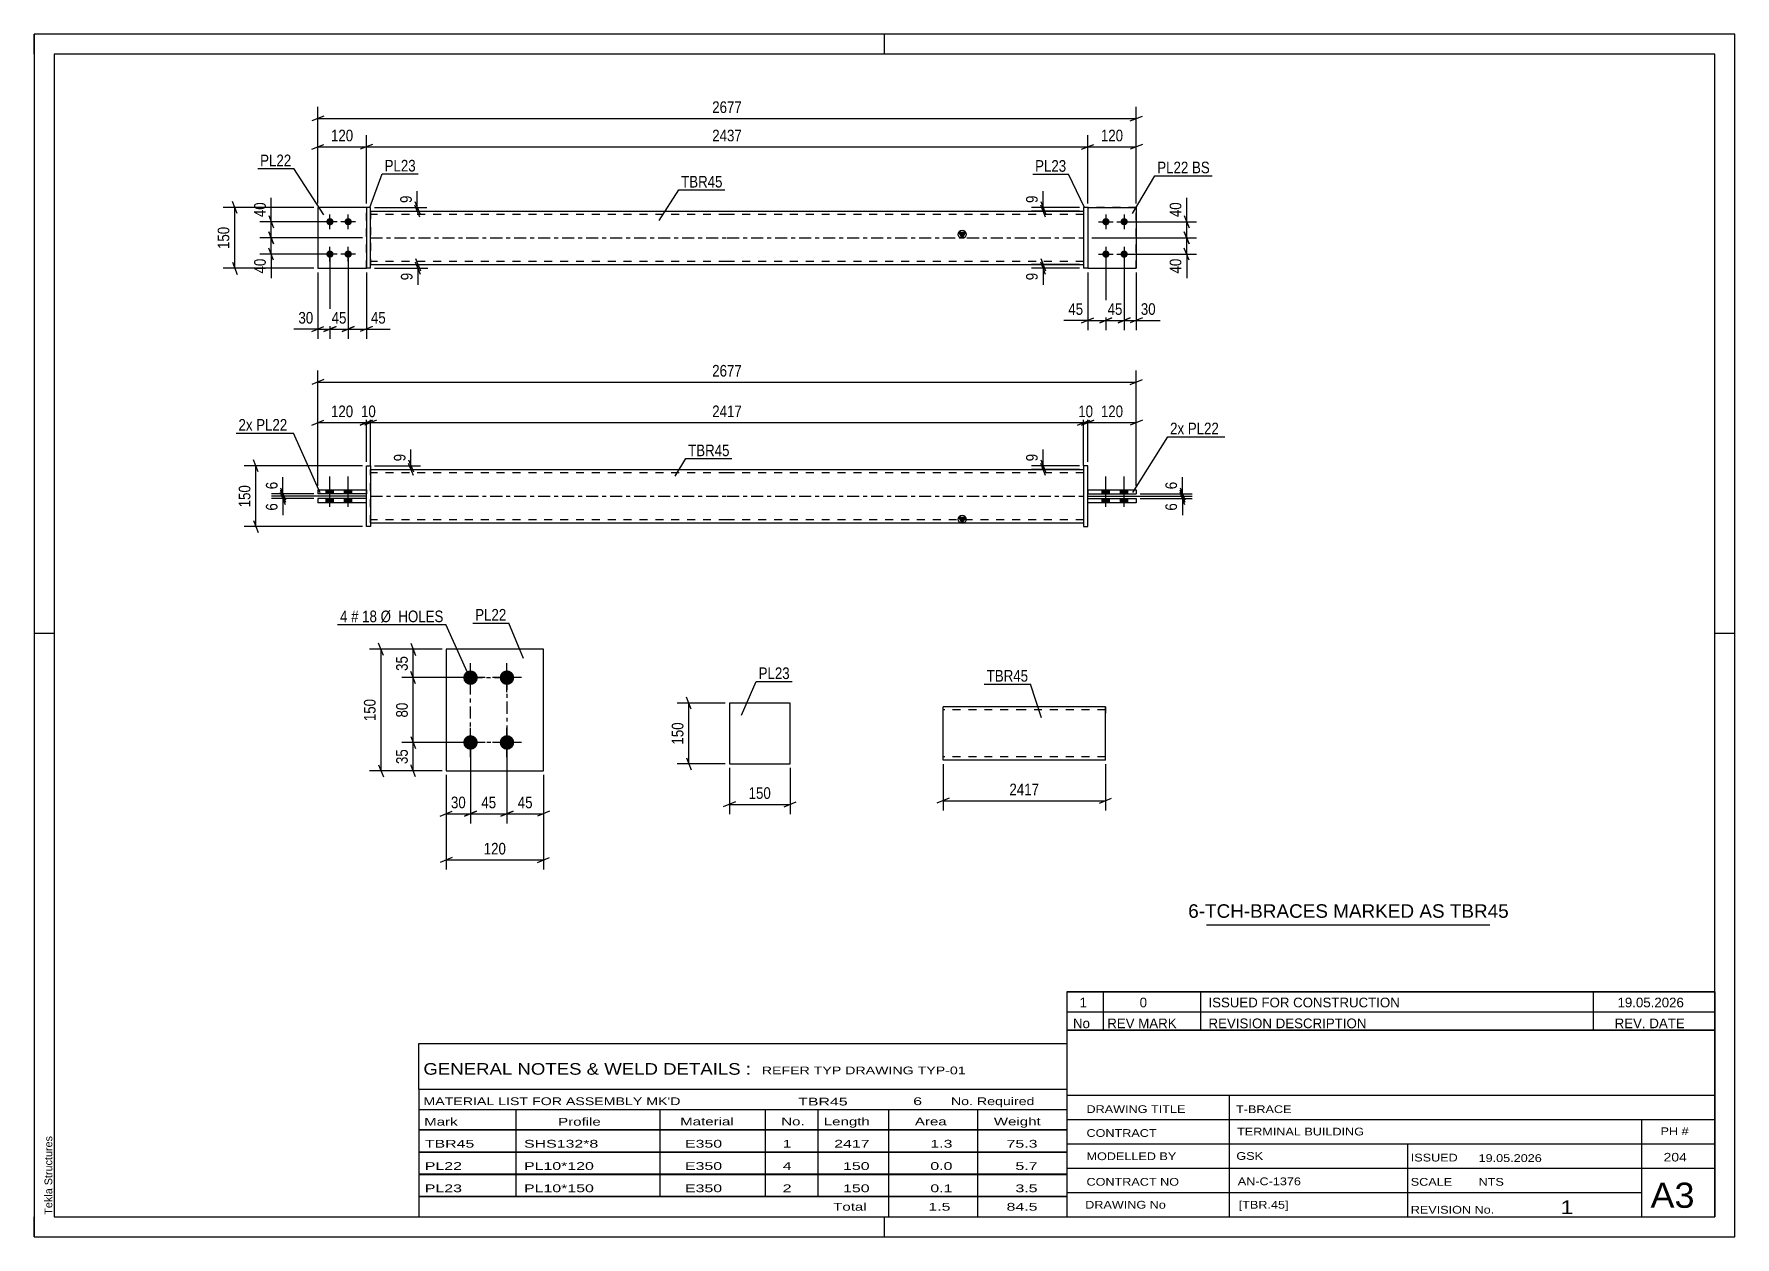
# Model space of a CAD drawing. Header units: millimetres. Extents: x 0 to 420, y 0 to 297.
import ezdxf

# ---------------------------------------------------------------- set-up
doc = ezdxf.new("R2010")
doc.units = ezdxf.units.MM
doc.linetypes.add('DXK_LINE_DOT2', pattern=[3.9198, 1.9599, -1.9599])
doc.linetypes.add('DXK_LINE_DOT3', pattern=[5.9187, 2.979, -0.9799, 0.9799, -0.9799])
doc.styles.add('Arial', font='ARIAL.TTF', dxfattribs={"height": 0.2})
doc.styles.add('Arial Narrow', font='ARIALN.TTF', dxfattribs={"height": 0.2})

# ---------------------------------------------------------------- blocks, each defined once
blk = doc.blocks.new('Unknown-489684214-3918')
at = {"color": 7, "linetype": 'Continuous'}
blk.add_line((289.5, 77.05), (359.5, 77.05), dxfattribs=at)
at = {"color": 7, "style": 'Arial'}
blk.add_text('6-TCH-BRACES MARKED AS TBR45', height=3.3428, dxfattribs=at).set_placement((284.99, 78.8))
blk = doc.blocks.new('Unknown-489684214-1163')
at = {"color": 5, "linetype": 'Continuous'}
for p, q in [((420, 297), (0, 297)), ((0, 297), (0, 0)), ((0, 292), (0, 297)), ((210, 292), (210, 297)), ((420, 0), (420, 297)), ((415, 292), (5, 292)), ((5, 292), (5, 5)), ((415, 5), (415, 292)), ((5, 149), (0, 149)), ((420, 149), (415, 149)), ((0, 0), (0, 5)), ((5, 5), (415, 5)), ((210, 0), (210, 5)), ((0, 0), (420, 0))]:
    blk.add_line(p, q, dxfattribs=at)
at = {"color": 174, "linetype": 'Continuous', "style": 'Arial'}
blk.add_text('Tekla Structures', height=1.9102, rotation=90, dxfattribs=at).set_placement((4.5, 5.5))
blk = doc.blocks.new('Unknown-489684214-3915')
at = {"color": 7, "linetype": 'Continuous'}
for p, q in [((255, 51.05), (255, 5)), ((255, 51.05), (415, 51.05)), ((415, 51), (415, 5)), ((255, 35), (415, 35)), ((295.14, 35), (295.14, 5)), ((255, 29), (415, 29)), ((397, 5.05), (397, 28.9)), ((255, 23), (415, 23)), ((339.14, 23), (339.14, 5)), ((255, 17), (415, 17)), ((255, 11), (397, 11)), ((255, 5), (415, 5))]:
    blk.add_line(p, q, dxfattribs=at)
at = {"color": 7, "style": 'Arial Narrow'}
for s, height, width, p in [('DRAWING TITLE', 1.9089, 1.425378, (259.88, 30.61)), ('T-BRACE', 1.909, 1.425378, (296.81, 30.59)), ('CONTRACT', 1.909, 1.425378, (259.88, 24.71)), ('TERMINAL BUILDING', 1.9089, 1.425378, (297.06, 25.07)), ('MODELLED BY', 1.9089, 1.425378, (259.88, 18.98)), ('GSK', 1.909, 1.425378, (296.88, 19.04)), ('ISSUED', 1.909, 1.425378, (339.94, 18.64)), ('19.05.2026', 1.909, 1.425378, (356.69, 18.52)), ('CONTRACT NO', 1.9089, 1.425378, (259.88, 12.66)), ('AN-C-1376', 1.909, 1.425378, (297.23, 12.78)), ('SCALE', 1.909, 1.425378, (339.94, 12.65)), ('A3', 6.204, 1.25, (399.14, 7.2)), ('DRAWING No', 1.909, 1.425378, (259.56, 7)), ('[TBR.45]', 1.909, 1.425378, (297.46, 6.99)), ('1', 3.34, 1.5, (376.91, 5.68)), ('REVISION No.', 1.9089, 1.425378, (339.94, 5.77))]:
    blk.add_text(s, height=height, dxfattribs=dict(at, width=width)).set_placement(p)
at = {"color": 7, "linetype": 'Continuous', "style": 'Arial Narrow'}
for s, height, width, p in [('PH #', 1.909, 1.43, (401.6, 25.15)), ('204', 2.1, 1.43, (402.37, 18.65)), ('NTS', 1.909, 1.425378, (356.7, 12.65))]:
    blk.add_text(s, height=height, dxfattribs=dict(at, width=width)).set_placement(p)
blk = doc.blocks.new('Unknown-489684214-3916')
at = {"color": 7, "linetype": 'Continuous'}
for p, q in [((95, 47.75), (255, 47.75)), ((95, 36.5), (95, 47.75)), ((255, 47.75), (255, 36.5)), ((95, 36.5), (255, 36.5)), ((95, 36.5), (95, 31.5)), ((255, 36.5), (255, 31.5)), ((95, 31.5), (255, 31.5)), ((95, 31.5), (95, 26.5)), ((119, 31.5), (119, 26.5)), ((154.5, 31.5), (154.5, 26.5)), ((180.5, 31.5), (180.5, 26.5)), ((193.5, 31.5), (193.5, 26.5)), ((211, 31.5), (211, 26.5)), ((233, 31.5), (233, 26.5)), ((255, 31.5), (255, 26.5)), ((95, 26.5), (255, 26.5)), ((95, 26.45), (95, 21.05)), ((95, 26.45), (255, 26.45)), ((119, 26.5), (119, 21)), ((154.5, 26.5), (154.5, 21)), ((180.5, 26.5), (180.5, 21)), ((193.5, 26.5), (193.5, 21)), ((211, 26.5), (211, 21)), ((233, 26.5), (233, 21)), ((255, 26.45), (255, 21.05)), ((95, 21.05), (255, 21.05)), ((119, 21), (119, 15.5)), ((154.5, 21), (154.5, 15.5)), ((180.5, 21), (180.5, 15.5)), ((193.5, 21), (193.5, 15.5)), ((211, 21), (211, 15.5)), ((233, 21), (233, 15.5)), ((95, 20.95), (95, 15.55)), ((95, 20.95), (255, 20.95)), ((255, 20.95), (255, 15.55)), ((95, 15.55), (255, 15.55)), ((95, 15.45), (95, 10.05)), ((95, 15.45), (255, 15.45)), ((119, 15.5), (119, 10)), ((154.5, 15.5), (154.5, 10)), ((180.5, 15.5), (180.5, 10)), ((193.5, 15.5), (193.5, 10)), ((211, 15.5), (211, 10)), ((233, 15.5), (233, 10)), ((255, 15.45), (255, 10.05)), ((95, 10.05), (255, 10.05)), ((95, 10), (255, 10)), ((95, 10), (95, 5)), ((211, 10), (211, 5)), ((233, 10), (233, 5)), ((255, 10), (255, 5)), ((95, 5), (255, 5))]:
    blk.add_line(p, q, dxfattribs=at)
at = {"color": 7, "style": 'Arial Narrow'}
for s, height, width, p in [('GENERAL NOTES & WELD DETAILS :', 2.8633, 1.4, (96.15, 40.06)), ('REFER TYP DRAWING TYP-01', 1.9089, 1.6, (179.7, 40.16)), ("MATERIAL LIST FOR ASSEMBLY MK'D", 1.9089, 1.6, (96.15, 32.56)), ('TBR45', 1.909, 1.794707, (188.68, 32.47)), ('6', 1.91, 1.794707, (217.08, 32.56)), ('No. Required', 1.9089, 1.6, (226.41, 32.56)), ('Mark', 1.909, 1.7, (96.34, 27.5)), ('Profile', 1.909, 1.7, (129.41, 27.5)), ('Material', 1.909, 1.7, (159.54, 27.56)), ('No.', 1.909, 1.7, (184.5, 27.56)), ('Length', 1.909, 1.7, (195, 27.56)), ('Area', 1.909, 1.7, (217.5, 27.56)), ('Weight', 1.909, 1.7, (237, 27.56))]:
    blk.add_text(s, height=height, dxfattribs=dict(at, width=width)).set_placement(p)
at = {"color": 7, "linetype": 'Continuous', "style": 'Arial Narrow'}
for s, height, width, p in [('TBR45', 1.909, 1.794707, (96.5, 22.06)), ('SHS132*8', 1.909, 1.794707, (121, 22.06)), ('E350', 1.909, 1.794707, (160.74, 22.06)), ('1', 1.91, 1.794707, (184.86, 22.06)), ('2417', 1.909, 1.794707, (197.58, 22.06)), ('1.3', 1.909, 1.794707, (221.32, 22.06)), ('75.3', 1.909, 1.794707, (240.14, 22.06)), ('PL22', 1.909, 1.794707, (96.5, 16.56)), ('PL10*120', 1.909, 1.794707, (121, 16.56)), ('E350', 1.909, 1.794707, (160.74, 16.56)), ('4', 1.91, 1.794707, (184.86, 16.56)), ('150', 1.909, 1.794707, (199.77, 16.56)), ('0.0', 1.909, 1.794707, (221.32, 16.56)), ('5.7', 1.909, 1.794707, (242.33, 16.56)), ('PL23', 1.909, 1.794707, (96.5, 11.06)), ('PL10*150', 1.909, 1.794707, (121, 11.06)), ('E350', 1.909, 1.794707, (160.74, 11.06)), ('2', 1.91, 1.794707, (184.86, 11.06)), ('150', 1.909, 1.794707, (199.77, 11.06)), ('0.1', 1.909, 1.794707, (221.32, 11.06)), ('3.5', 1.909, 1.794707, (242.33, 11.06)), ('Total', 1.909, 1.7, (197.33, 6.5)), ('1.5', 1.909, 1.794707, (220.83, 6.5)), ('84.5', 1.909, 1.794707, (240.14, 6.5))]:
    blk.add_text(s, height=height, dxfattribs=dict(at, width=width)).set_placement(p)
blk = doc.blocks.new('Unknown-489684214-3917')
at = {"color": 7, "linetype": 'Continuous'}
for p, q in [((255, 60.55), (415, 60.55)), ((415, 60.55), (255, 60.55)), ((255, 60.55), (255, 55.55)), ((264, 60.55), (264, 55.55)), ((288, 60.55), (288, 55.55)), ((385, 60.55), (385, 55.55)), ((415, 60.55), (415, 55.55)), ((255, 55.55), (415, 55.55)), ((255, 55.55), (255, 51.05)), ((255, 55.55), (415, 55.55)), ((264, 55.55), (264, 51.05)), ((288, 55.55), (288, 51.05)), ((385, 55.55), (385, 51.05)), ((415, 55.55), (415, 51.05)), ((415, 51.05), (255, 51.05))]:
    blk.add_line(p, q, dxfattribs=at)
at = {"color": 7, "linetype": 'Continuous', "style": 'Arial Narrow'}
for s, height, width, p in [('1', 2.39, 1.196471, (258.16, 56.7)), ('0', 2.39, 1.196471, (273, 56.7)), ('ISSUED FOR CONSTRUCTION', 2.3861, 1.196471, (290, 56.7)), ('19.05.2026', 2.386, 1.196471, (391, 56.7)), ('No', 2.386, 1.2, (256.54, 51.55)), ('REV MARK', 2.386, 1.2, (265, 51.55)), ('REVISION DESCRIPTION', 2.3861, 1.2, (290, 51.55)), ('REV. DATE', 2.386, 1.2, (390.28, 51.55))]:
    blk.add_text(s, height=height, dxfattribs=dict(at, width=width)).set_placement(p)
blk = doc.blocks.new('Part-489684214-1448 - 1400')
at = {"color": 2, "linetype": 'Continuous'}
for p, q in [((82.07, 182.29), (70.07, 182.29)), ((70.07, 182.29), (70.07, 181.29)), ((82.07, 181.29), (70.07, 181.29)), ((82.07, 181.29), (82.07, 182.29))]:
    blk.add_line(p, q, dxfattribs=at)
blk = doc.blocks.new('Part-489684214-1456 - 1400')
at = {"color": 2, "linetype": 'Continuous'}
for p, q in [((260.17, 184.49), (260.17, 183.49)), ((260.17, 184.49), (272.17, 184.49)), ((260.17, 183.49), (272.17, 183.49)), ((272.17, 184.49), (272.17, 183.49))]:
    blk.add_line(p, q, dxfattribs=at)
blk = doc.blocks.new('Part-489684214-1476 - 1400')
at = {"linetype": 'Continuous'}
blk.add_hatch(color=2, dxfattribs=at).paths.add_polyline_path([(229.17, 176.29), (228.37, 177.69), (229.97, 177.69)])
at = {"color": 2, "linetype": 'Continuous'}
for p, q in [((83.07, 189.49), (171.07, 189.49)), ((171.17, 189.49), (259.17, 189.49)), ((229.17, 176.29), (228.37, 177.69)), ((228.37, 177.69), (229.97, 177.69)), ((229.97, 177.69), (229.17, 176.29)), ((83.07, 176.29), (171.07, 176.29)), ((171.17, 176.29), (259.17, 176.29))]:
    blk.add_line(p, q, dxfattribs=at)
at = {"color": 7, "linetype": 'DXK_LINE_DOT2'}
for p, q in [((83.07, 176.29), (83.07, 189.49)), ((259.17, 189.49), (259.17, 176.29)), ((171.07, 188.69), (83.07, 188.69)), ((259.17, 188.69), (171.17, 188.69)), ((171.07, 177.09), (83.07, 177.09)), ((259.17, 177.09), (171.17, 177.09))]:
    blk.add_line(p, q, dxfattribs=at)
at = {"color": 7, "linetype": 'DXK_LINE_DOT3'}
for p, q in [((83.07, 182.89), (171.07, 182.89)), ((171.17, 182.89), (259.17, 182.89))]:
    blk.add_line(p, q, dxfattribs=at)
at = {"color": 2, "linetype": 'Continuous'}
blk.add_circle((229.17, 177.19), 1, dxfattribs=at)
blk = doc.blocks.new('Bolt-489684214-1413 - 1400')
at = {"linetype": 'Continuous'}
for points in [[(72.17, 183.49), (73.97, 183.49), (73.97, 184.49), (72.17, 184.49)], [(72.17, 183.49), (73.97, 183.49), (73.97, 184.49), (72.17, 184.49)], [(72.17, 181.29), (73.97, 181.29), (73.97, 182.29), (72.17, 182.29)], [(72.17, 181.29), (73.97, 181.29), (73.97, 182.29), (72.17, 182.29)], [(76.67, 183.49), (78.47, 183.49), (78.47, 184.49), (76.67, 184.49)], [(76.67, 183.49), (78.47, 183.49), (78.47, 184.49), (76.67, 184.49)], [(76.67, 181.29), (78.47, 181.29), (78.47, 182.29), (76.67, 182.29)], [(76.67, 181.29), (78.47, 181.29), (78.47, 182.29), (76.67, 182.29)]]:
    blk.add_hatch(color=1, dxfattribs=at).paths.add_polyline_path(points)
at = {"color": 1, "linetype": 'Continuous'}
for p, q in [((73.07, 180.29), (73.07, 187.79)), ((73.07, 180.29), (73.07, 187.79)), ((77.57, 180.29), (77.57, 187.79)), ((77.57, 180.29), (77.57, 187.79)), ((72.17, 183.49), (72.17, 184.49)), ((72.17, 183.49), (72.17, 184.49)), ((72.17, 181.29), (72.17, 182.29)), ((72.17, 181.29), (72.17, 182.29)), ((73.97, 183.49), (73.97, 184.49)), ((73.97, 183.49), (73.97, 184.49)), ((73.97, 181.29), (73.97, 182.29)), ((73.97, 181.29), (73.97, 182.29)), ((76.67, 183.49), (76.67, 184.49)), ((76.67, 183.49), (76.67, 184.49)), ((76.67, 181.29), (76.67, 182.29)), ((76.67, 181.29), (76.67, 182.29)), ((78.47, 183.49), (78.47, 184.49)), ((78.47, 183.49), (78.47, 184.49)), ((78.47, 181.29), (78.47, 182.29)), ((78.47, 181.29), (78.47, 182.29))]:
    blk.add_line(p, q, dxfattribs=at)
blk = doc.blocks.new('Bolt-489684214-1414 - 1400')
at = {"linetype": 'Continuous'}
for points in [[(265.57, 184.49), (263.77, 184.49), (263.77, 183.49), (265.57, 183.49)], [(265.57, 184.49), (263.77, 184.49), (263.77, 183.49), (265.57, 183.49)], [(265.57, 182.29), (263.77, 182.29), (263.77, 181.29), (265.57, 181.29)], [(265.57, 182.29), (263.77, 182.29), (263.77, 181.29), (265.57, 181.29)], [(270.07, 184.49), (268.27, 184.49), (268.27, 183.49), (270.07, 183.49)], [(270.07, 184.49), (268.27, 184.49), (268.27, 183.49), (270.07, 183.49)], [(270.07, 182.29), (268.27, 182.29), (268.27, 181.29), (270.07, 181.29)], [(270.07, 182.29), (268.27, 182.29), (268.27, 181.29), (270.07, 181.29)]]:
    blk.add_hatch(color=1, dxfattribs=at).paths.add_polyline_path(points)
at = {"color": 1, "linetype": 'Continuous'}
for p, q in [((264.67, 180.29), (264.67, 187.79)), ((264.67, 180.29), (264.67, 187.79)), ((269.17, 180.29), (269.17, 187.79)), ((269.17, 180.29), (269.17, 187.79)), ((263.77, 183.49), (263.77, 184.49)), ((263.77, 183.49), (263.77, 184.49)), ((263.77, 181.29), (263.77, 182.29)), ((263.77, 181.29), (263.77, 182.29)), ((265.57, 183.49), (265.57, 184.49)), ((265.57, 183.49), (265.57, 184.49)), ((265.57, 181.29), (265.57, 182.29)), ((265.57, 181.29), (265.57, 182.29)), ((268.27, 183.49), (268.27, 184.49)), ((268.27, 183.49), (268.27, 184.49)), ((268.27, 181.29), (268.27, 182.29)), ((268.27, 181.29), (268.27, 182.29)), ((270.07, 183.49), (270.07, 184.49)), ((270.07, 183.49), (270.07, 184.49)), ((270.07, 181.29), (270.07, 182.29)), ((270.07, 181.29), (270.07, 182.29))]:
    blk.add_line(p, q, dxfattribs=at)
blk = doc.blocks.new('Part-489684214-1417 - 1400')
at = {"color": 2, "linetype": 'Continuous'}
for p, q in [((82.07, 190.39), (83.07, 190.39)), ((82.07, 175.39), (82.07, 190.39)), ((83.07, 190.39), (83.07, 175.39)), ((83.07, 175.39), (82.07, 175.39))]:
    blk.add_line(p, q, dxfattribs=at)
blk = doc.blocks.new('Part-489684214-1451 - 1400')
at = {"color": 2, "linetype": 'Continuous'}
for p, q in [((260.17, 190.39), (259.17, 190.39)), ((259.17, 190.39), (259.17, 175.39)), ((260.17, 175.39), (260.17, 190.39)), ((259.17, 175.39), (260.17, 175.39))]:
    blk.add_line(p, q, dxfattribs=at)
blk = doc.blocks.new('Part-489684214-1443 - 1400')
at = {"color": 2, "linetype": 'Continuous'}
for p, q in [((70.07, 184.49), (82.07, 184.49)), ((70.07, 184.49), (70.07, 183.49)), ((82.07, 183.49), (70.07, 183.49)), ((82.07, 184.49), (82.07, 183.49))]:
    blk.add_line(p, q, dxfattribs=at)
blk = doc.blocks.new('Part-489684214-1461 - 1400')
at = {"color": 2, "linetype": 'Continuous'}
for p, q in [((260.17, 181.29), (260.17, 182.29)), ((260.17, 182.29), (272.17, 182.29)), ((272.17, 181.29), (260.17, 181.29)), ((272.17, 182.29), (272.17, 181.29))]:
    blk.add_line(p, q, dxfattribs=at)
blk = doc.blocks.new('Part-489684214-1706 - 1681')
at = {"color": 2, "linetype": 'Continuous'}
for p, q in [((82.07, 254.16), (70.07, 254.16)), ((70.07, 254.16), (70.07, 239.16)), ((70.07, 239.16), (82.07, 239.16))]:
    blk.add_line(p, q, dxfattribs=at)
at = {"color": 7, "linetype": 'DXK_LINE_DOT2'}
blk.add_line((82.07, 239.16), (82.07, 254.16), dxfattribs=at)
blk = doc.blocks.new('Part-489684214-1747 - 1681')
at = {"linetype": 'Continuous'}
blk.add_hatch(color=2, dxfattribs=at).paths.add_polyline_path([(229.17, 246.66), (228.37, 248.06), (229.97, 248.06)])
at = {"color": 2, "linetype": 'Continuous'}
for p, q in [((83.07, 253.26), (171.07, 253.26)), ((171.17, 253.26), (259.17, 253.26)), ((229.17, 246.66), (228.37, 248.06)), ((228.37, 248.06), (229.97, 248.06)), ((229.97, 248.06), (229.17, 246.66)), ((83.07, 240.06), (171.07, 240.06)), ((171.17, 240.06), (259.17, 240.06))]:
    blk.add_line(p, q, dxfattribs=at)
at = {"color": 7, "linetype": 'DXK_LINE_DOT2'}
for p, q in [((83.07, 253.26), (83.07, 240.06)), ((171.07, 252.46), (83.07, 252.46)), ((259.17, 252.46), (171.17, 252.46)), ((259.17, 253.26), (259.17, 240.06)), ((171.07, 240.86), (83.07, 240.86)), ((259.17, 240.86), (171.17, 240.86))]:
    blk.add_line(p, q, dxfattribs=at)
at = {"color": 7, "linetype": 'DXK_LINE_DOT3'}
for p, q in [((83.07, 246.66), (171.07, 246.66)), ((171.17, 246.66), (259.17, 246.66))]:
    blk.add_line(p, q, dxfattribs=at)
at = {"color": 2, "linetype": 'Continuous'}
blk.add_circle((229.17, 247.56), 1, dxfattribs=at)
blk = doc.blocks.new('Part-489684214-1701 - 1681')
at = {"color": 2, "linetype": 'Continuous'}
for p, q in [((83.07, 254.16), (82.07, 254.16)), ((82.07, 254.16), (82.07, 239.16)), ((83.07, 239.16), (83.07, 254.16)), ((83.07, 239.16), (82.07, 239.16))]:
    blk.add_line(p, q, dxfattribs=at)
blk = doc.blocks.new('Bolt-489684214-1685 - 1681')
at = {"linetype": 'Continuous'}
for points in [[(73.07, 249.76, -1), (73.07, 251.56, -1)], [(77.57, 249.76, -1), (77.57, 251.56, -1)], [(73.07, 241.76, -1), (73.07, 243.56, -1)], [(77.57, 241.76, -1), (77.57, 243.56, -1)]]:
    blk.add_hatch(color=1, dxfattribs=at).paths.add_polyline_path(points)
at = {"color": 1, "linetype": 'Continuous'}
for p, q in [((73.07, 248.86), (73.07, 252.46)), ((77.57, 248.86), (77.57, 252.46)), ((74.87, 250.66), (71.27, 250.66)), ((79.37, 250.66), (75.77, 250.66)), ((73.07, 240.86), (73.07, 244.46)), ((77.57, 240.86), (77.57, 244.46)), ((74.87, 242.66), (71.27, 242.66)), ((79.37, 242.66), (75.77, 242.66))]:
    blk.add_line(p, q, dxfattribs=at)
blk = doc.blocks.new('Bolt-489684214-1686 - 1681')
at = {"linetype": 'Continuous'}
for points in [[(264.67, 251.56, -1), (264.67, 249.76, -1)], [(269.17, 251.56, -1), (269.17, 249.76, -1)], [(264.67, 243.56, -1), (264.67, 241.76, -1)], [(269.17, 243.56, -1), (269.17, 241.76, -1)]]:
    blk.add_hatch(color=1, dxfattribs=at).paths.add_polyline_path(points)
at = {"color": 1, "linetype": 'Continuous'}
for p, q in [((264.67, 252.46), (264.67, 248.86)), ((269.17, 252.46), (269.17, 248.86)), ((262.87, 250.66), (266.47, 250.66)), ((267.37, 250.66), (270.97, 250.66)), ((264.67, 244.46), (264.67, 240.86)), ((269.17, 244.46), (269.17, 240.86)), ((262.87, 242.66), (266.47, 242.66)), ((267.37, 242.66), (270.97, 242.66))]:
    blk.add_line(p, q, dxfattribs=at)
blk = doc.blocks.new('Part-489684214-1707 - 1681')
at = {"color": 7, "linetype": 'DXK_LINE_DOT2'}
for p, q in [((82.07, 254.16), (70.07, 254.16)), ((70.07, 254.16), (70.07, 239.16)), ((82.07, 239.16), (82.07, 254.16)), ((70.07, 239.16), (82.07, 239.16))]:
    blk.add_line(p, q, dxfattribs=at)
blk = doc.blocks.new('Part-489684214-1712 - 1681')
at = {"color": 2, "linetype": 'Continuous'}
for p, q in [((260.17, 254.16), (259.17, 254.16)), ((259.17, 254.16), (259.17, 239.16)), ((260.17, 254.16), (260.17, 239.16)), ((260.17, 239.16), (259.17, 239.16))]:
    blk.add_line(p, q, dxfattribs=at)
blk = doc.blocks.new('Part-489684214-1737 - 1681')
at = {"color": 2, "linetype": 'Continuous'}
for p, q in [((260.17, 254.16), (272.17, 254.16)), ((272.17, 254.16), (272.17, 239.16)), ((260.17, 239.16), (272.17, 239.16))]:
    blk.add_line(p, q, dxfattribs=at)
at = {"color": 7, "linetype": 'DXK_LINE_DOT2'}
blk.add_line((260.17, 254.16), (260.17, 239.16), dxfattribs=at)
blk = doc.blocks.new('Part-489684214-1742 - 1681')
at = {"color": 7, "linetype": 'DXK_LINE_DOT2'}
for p, q in [((272.17, 254.16), (260.17, 254.16)), ((260.17, 254.16), (260.17, 239.16)), ((272.17, 239.16), (272.17, 254.16)), ((260.17, 239.16), (272.17, 239.16))]:
    blk.add_line(p, q, dxfattribs=at)
blk = doc.blocks.new('Part-489684214-2300 - 2292')
at = {"color": 2, "linetype": 'Continuous'}
for p, q in [((244.46, 130.91), (224.46, 130.91)), ((224.46, 117.71), (224.46, 130.91)), ((264.56, 130.91), (244.56, 130.91)), ((264.56, 130.91), (264.56, 129.31)), ((264.56, 117.71), (264.56, 129.31)), ((244.46, 117.71), (224.46, 117.71)), ((264.56, 117.71), (244.56, 117.71))]:
    blk.add_line(p, q, dxfattribs=at)
at = {"color": 7, "linetype": 'DXK_LINE_DOT2'}
for p, q in [((264.56, 129.31), (264.56, 130.79)), ((244.46, 130.11), (224.46, 130.11)), ((264.56, 130.11), (244.56, 130.11)), ((224.46, 118.51), (224.46, 118.58)), ((244.46, 118.51), (224.46, 118.51)), ((264.56, 118.51), (244.56, 118.51)), ((264.56, 118.51), (264.56, 118.58))]:
    blk.add_line(p, q, dxfattribs=at)
blk = doc.blocks.new('Bolt-489684214-2108 - 2046')
at = {"linetype": 'Continuous'}
for points in [[(107.78, 136.29, -1), (107.78, 139.89, -1)], [(116.78, 136.29, -1), (116.78, 139.89, -1)], [(107.78, 120.29, -1), (107.78, 123.89, -1)], [(116.78, 120.29, -1), (116.78, 123.89, -1)]]:
    blk.add_hatch(color=1, dxfattribs=at).paths.add_polyline_path(points)
at = {"color": 1, "linetype": 'Continuous'}
for p, q in [((107.78, 134.49), (107.78, 141.69)), ((116.78, 134.49), (116.78, 141.69)), ((111.38, 138.09), (104.18, 138.09)), ((120.38, 138.09), (113.18, 138.09)), ((111.38, 122.09), (104.18, 122.09)), ((107.78, 118.49), (107.78, 125.69)), ((120.38, 122.09), (113.18, 122.09)), ((116.78, 118.49), (116.78, 125.69))]:
    blk.add_line(p, q, dxfattribs=at)
blk = doc.blocks.new('Part-489684214-2113 - 2046')
at = {"color": 2, "linetype": 'Continuous'}
for p, q in [((125.78, 145.09), (101.78, 145.09)), ((101.78, 145.09), (101.78, 115.09)), ((125.78, 115.09), (125.78, 145.09)), ((101.78, 115.09), (125.78, 115.09))]:
    blk.add_line(p, q, dxfattribs=at)
blk = doc.blocks.new('Part-489684214-2273 - 2267')
at = {"color": 2, "linetype": 'Continuous'}
for p, q in [((186.69, 131.81), (171.69, 131.81)), ((171.69, 131.81), (171.69, 116.81)), ((186.69, 116.81), (186.69, 131.81)), ((171.69, 116.81), (186.69, 116.81))]:
    blk.add_line(p, q, dxfattribs=at)
blk = doc.blocks.new('Rectangle-489684214-2253 - 2046')
at = {"color": 1, "linetype": 'DXK_LINE_DOT3'}
blk.add_lwpolyline([(107.78, 138.09), (116.78, 138.09), (116.78, 122.09), (107.78, 122.09), (107.78, 138.09)], close=True, dxfattribs=at)
blk = doc.blocks.new('StraightDimension-489684214-1537 - 1400')
at = {"color": 7, "linetype": 'Continuous'}
for p, q in [((68.57, 200.46), (71.57, 201.66)), ((70.07, 185.49), (70.07, 203.91)), ((83.57, 201.66), (80.57, 200.46)), ((82.07, 191.39), (82.07, 203.91)), ((70.07, 201.06), (82.07, 201.06))]:
    blk.add_line(p, q, dxfattribs=at)
at = {"color": 0}
blk.add_wipeout([(79.41, 201.81), (79.41, 206.01), (72.73, 206.01), (72.73, 201.81)], dxfattribs=at)
at = {"color": 3, "style": 'Arial Narrow'}
blk.add_text('120', height=2.863, dxfattribs=at).set_placement((73.33, 202.41))
blk = doc.blocks.new('StraightDimension-489684214-1602 - 1400')
at = {"color": 7, "linetype": 'Continuous'}
for p, q in [((260.17, 182.89), (285.97, 182.89)), ((273.17, 182.29), (285.97, 182.29)), ((282.97, 184.39), (284.17, 181.39)), ((284.17, 180.79), (282.97, 183.79)), ((283.57, 182.29), (283.57, 182.89))]:
    blk.add_line(p, q, dxfattribs=at)
at = {"color": 0}
blk.add_wipeout([(282.82, 181.76), (278.62, 181.76), (278.62, 178.73), (282.82, 178.73)], dxfattribs=at)
at = {"color": 7, "linetype": 'Continuous'}
blk.add_line((283.57, 182.29), (283.57, 178.21), dxfattribs=at)
blk.add_line((283.57, 182.29), (283.57, 178.21), dxfattribs=at)
at = {"color": 3, "style": 'Arial Narrow'}
blk.add_text('6', height=2.86, rotation=90.0002, dxfattribs=at).set_placement((282.22, 179.33))
blk = doc.blocks.new('StraightDimension-489684214-3441 - 1400')
at = {"color": 7, "linetype": 'Continuous'}
for p, q in [((81.07, 190.39), (51.92, 190.39)), ((55.37, 188.89), (54.17, 191.89)), ((54.77, 175.39), (54.77, 190.39)), ((54.17, 176.89), (55.37, 173.89)), ((81.07, 175.39), (51.92, 175.39))]:
    blk.add_line(p, q, dxfattribs=at)
at = {"color": 0}
blk.add_wipeout([(54.02, 186.23), (49.82, 186.23), (49.82, 179.54), (54.02, 179.54)], dxfattribs=at)
at = {"color": 3, "style": 'Arial Narrow'}
blk.add_text('150', height=2.863, rotation=90.0002, dxfattribs=at).set_placement((53.42, 180.14))
blk = doc.blocks.new('StraightDimension-489684214-1485 - 1400')
at = {"color": 7, "linetype": 'Continuous'}
for p, q in [((84.07, 190.39), (95.47, 190.39)), ((84.07, 189.49), (95.47, 189.49)), ((92.47, 191.89), (93.67, 188.89)), ((93.67, 187.99), (92.47, 190.99)), ((93.07, 189.49), (93.07, 190.39))]:
    blk.add_line(p, q, dxfattribs=at)
at = {"color": 0}
blk.add_wipeout([(92.32, 193.94), (88.12, 193.94), (88.12, 190.91), (92.32, 190.91)], dxfattribs=at)
at = {"color": 7, "linetype": 'Continuous'}
blk.add_line((93.07, 190.39), (93.07, 194.46), dxfattribs=at)
blk.add_line((93.07, 190.39), (93.07, 194.46), dxfattribs=at)
at = {"color": 3, "style": 'Arial Narrow'}
blk.add_text('9', height=2.86, rotation=90.0002, dxfattribs=at).set_placement((91.72, 191.51))
blk = doc.blocks.new('StraightDimension-489684214-1501 - 1400')
at = {"color": 7, "linetype": 'Continuous'}
for p, q in [((258.67, 200.46), (261.67, 201.66)), ((260.17, 191.39), (260.17, 203.91)), ((273.67, 201.66), (270.67, 200.46)), ((272.17, 185.49), (272.17, 203.91)), ((260.17, 201.06), (272.17, 201.06))]:
    blk.add_line(p, q, dxfattribs=at)
at = {"color": 0}
blk.add_wipeout([(269.51, 201.81), (269.51, 206.01), (262.83, 206.01), (262.83, 201.81)], dxfattribs=at)
at = {"color": 3, "style": 'Arial Narrow'}
blk.add_text('120', height=2.863, dxfattribs=at).set_placement((263.43, 202.41))
blk = doc.blocks.new('StraightDimension-489684214-1517 - 1400')
at = {"color": 7, "linetype": 'Continuous'}
for p, q in [((84.57, 201.66), (81.57, 200.46)), ((83.07, 190.49), (83.07, 203.91)), ((257.67, 200.46), (260.67, 201.66)), ((259.17, 190.49), (259.17, 203.91)), ((83.07, 201.06), (259.17, 201.06))]:
    blk.add_line(p, q, dxfattribs=at)
at = {"color": 0}
blk.add_wipeout([(175.38, 201.81), (175.38, 206.01), (166.86, 206.01), (166.86, 201.81)], dxfattribs=at)
at = {"color": 3, "style": 'Arial Narrow'}
blk.add_text('2417', height=2.863, dxfattribs=at).set_placement((167.46, 202.41))
blk = doc.blocks.new('StraightDimension-489684214-1527 - 1400')
at = {"color": 7, "linetype": 'Continuous'}
for p, q in [((80.57, 200.46), (83.57, 201.66)), ((84.57, 201.66), (81.57, 200.46)), ((82.07, 191.39), (82.07, 203.91)), ((83.07, 190.49), (83.07, 203.91)), ((82.07, 201.06), (83.07, 201.06))]:
    blk.add_line(p, q, dxfattribs=at)
at = {"color": 0}
blk.add_wipeout([(85, 201.81), (85, 206.01), (80.14, 206.01), (80.14, 201.81)], dxfattribs=at)
at = {"color": 3, "style": 'Arial Narrow'}
blk.add_text('10', height=2.863, dxfattribs=at).set_placement((80.74, 202.41))
blk = doc.blocks.new('StraightDimension-489684214-1547 - 1400')
at = {"color": 7, "linetype": 'Continuous'}
for p, q in [((257.67, 200.46), (260.67, 201.66)), ((261.67, 201.66), (258.67, 200.46)), ((259.17, 190.49), (259.17, 203.91)), ((260.17, 191.39), (260.17, 203.91)), ((259.17, 201.06), (260.17, 201.06))]:
    blk.add_line(p, q, dxfattribs=at)
at = {"color": 0}
blk.add_wipeout([(262.1, 201.81), (262.1, 206.01), (257.24, 206.01), (257.24, 201.81)], dxfattribs=at)
at = {"color": 3, "style": 'Arial Narrow'}
blk.add_text('10', height=2.863, dxfattribs=at).set_placement((257.84, 202.41))
blk = doc.blocks.new('StraightDimension-489684214-1558 - 1400')
at = {"color": 7, "linetype": 'Continuous'}
for p, q in [((82.07, 182.89), (58.62, 182.89)), ((69.07, 182.29), (58.62, 182.29)), ((60.87, 184.39), (62.07, 181.39)), ((62.07, 180.79), (60.87, 183.79)), ((61.47, 182.29), (61.47, 182.89))]:
    blk.add_line(p, q, dxfattribs=at)
at = {"color": 0}
blk.add_wipeout([(60.72, 181.76), (56.52, 181.76), (56.52, 178.73), (60.72, 178.73)], dxfattribs=at)
at = {"color": 7, "linetype": 'Continuous'}
blk.add_line((61.47, 182.29), (61.47, 178.21), dxfattribs=at)
blk.add_line((61.47, 182.29), (61.47, 178.21), dxfattribs=at)
at = {"color": 3, "style": 'Arial Narrow'}
blk.add_text('6', height=2.86, rotation=90.0002, dxfattribs=at).set_placement((60.12, 179.33))
blk = doc.blocks.new('StraightDimension-489684214-1574 - 1400')
at = {"color": 7, "linetype": 'Continuous'}
for p, q in [((60.87, 184.99), (62.07, 181.99)), ((69.07, 183.49), (58.62, 183.49)), ((82.07, 182.89), (58.62, 182.89)), ((62.07, 181.39), (60.87, 184.39)), ((61.47, 182.89), (61.47, 183.49))]:
    blk.add_line(p, q, dxfattribs=at)
at = {"color": 0}
blk.add_wipeout([(60.72, 187.04), (56.52, 187.04), (56.52, 184.01), (60.72, 184.01)], dxfattribs=at)
at = {"color": 7, "linetype": 'Continuous'}
blk.add_line((61.47, 183.49), (61.47, 187.56), dxfattribs=at)
blk.add_line((61.47, 183.49), (61.47, 187.56), dxfattribs=at)
at = {"color": 3, "style": 'Arial Narrow'}
blk.add_text('6', height=2.86, rotation=90.0002, dxfattribs=at).set_placement((60.12, 184.61))
blk = doc.blocks.new('StraightDimension-489684214-1591 - 1400')
at = {"color": 7, "linetype": 'Continuous'}
for p, q in [((71.57, 211.68), (68.57, 210.48)), ((70.07, 185.49), (70.07, 213.93)), ((70.07, 211.08), (272.17, 211.08)), ((270.67, 210.48), (273.67, 211.68)), ((272.17, 185.49), (272.17, 213.93))]:
    blk.add_line(p, q, dxfattribs=at)
at = {"color": 0}
blk.add_wipeout([(175.38, 211.83), (175.38, 216.03), (166.86, 216.03), (166.86, 211.83)], dxfattribs=at)
at = {"color": 3, "style": 'Arial Narrow'}
blk.add_text('2677', height=2.863, dxfattribs=at).set_placement((167.46, 212.43))
blk = doc.blocks.new('StraightDimension-489684214-1618 - 1400')
at = {"color": 7, "linetype": 'Continuous'}
for p, q in [((282.97, 184.99), (284.17, 181.99)), ((260.17, 182.89), (285.97, 182.89)), ((273.17, 183.49), (285.97, 183.49)), ((284.17, 181.39), (282.97, 184.39)), ((283.57, 182.89), (283.57, 183.49))]:
    blk.add_line(p, q, dxfattribs=at)
at = {"color": 0}
blk.add_wipeout([(282.82, 187.04), (278.62, 187.04), (278.62, 184.01), (282.82, 184.01)], dxfattribs=at)
at = {"color": 7, "linetype": 'Continuous'}
blk.add_line((283.57, 183.49), (283.57, 187.56), dxfattribs=at)
blk.add_line((283.57, 183.49), (283.57, 187.56), dxfattribs=at)
at = {"color": 3, "style": 'Arial Narrow'}
blk.add_text('6', height=2.86, rotation=90.0002, dxfattribs=at).set_placement((282.22, 184.61))
blk = doc.blocks.new('StraightDimension-489684214-1635 - 1400')
at = {"color": 7, "linetype": 'Continuous'}
for p, q in [((258.17, 190.39), (246.32, 190.39)), ((258.17, 189.49), (246.32, 189.49)), ((248.57, 191.89), (249.77, 188.89)), ((249.77, 187.99), (248.57, 190.99)), ((249.17, 189.49), (249.17, 190.39))]:
    blk.add_line(p, q, dxfattribs=at)
at = {"color": 0}
blk.add_wipeout([(248.42, 193.94), (244.22, 193.94), (244.22, 190.91), (248.42, 190.91)], dxfattribs=at)
at = {"color": 7, "linetype": 'Continuous'}
blk.add_line((249.17, 190.39), (249.17, 194.46), dxfattribs=at)
blk.add_line((249.17, 190.39), (249.17, 194.46), dxfattribs=at)
at = {"color": 3, "style": 'Arial Narrow'}
blk.add_text('9', height=2.86, rotation=90.0002, dxfattribs=at).set_placement((247.82, 191.51))
blk = doc.blocks.new('StraightDimension-489684214-1857 - 1681')
at = {"color": 7, "linetype": 'Continuous'}
for p, q in [((57.97, 252.16), (59.17, 249.16)), ((72.07, 250.66), (55.72, 250.66)), ((59.17, 245.16), (57.97, 248.16)), ((58.57, 246.66), (58.57, 250.66)), ((81.07, 246.66), (55.72, 246.66))]:
    blk.add_line(p, q, dxfattribs=at)
at = {"color": 0}
blk.add_wipeout([(57.82, 256.04), (53.62, 256.04), (53.62, 251.19), (57.82, 251.19)], dxfattribs=at)
at = {"color": 7, "linetype": 'Continuous'}
blk.add_line((58.57, 250.66), (58.57, 256.57), dxfattribs=at)
blk.add_line((58.57, 250.66), (58.57, 256.57), dxfattribs=at)
at = {"color": 3, "style": 'Arial Narrow'}
blk.add_text('40', height=2.863, rotation=90.0002, dxfattribs=at).set_placement((57.22, 251.79))
blk = doc.blocks.new('StraightDimension-489684214-1750 - 1681')
at = {"color": 7, "linetype": 'Continuous'}
for p, q in [((264.67, 241.66), (264.67, 223.91)), ((260.17, 238.16), (260.17, 223.91)), ((258.67, 225.71), (261.67, 226.91)), ((266.17, 226.91), (263.17, 225.71)), ((260.17, 226.31), (264.67, 226.31))]:
    blk.add_line(p, q, dxfattribs=at)
at = {"color": 0}
blk.add_wipeout([(259.64, 227.06), (259.64, 231.26), (254.79, 231.26), (254.79, 227.06)], dxfattribs=at)
at = {"color": 7, "linetype": 'Continuous'}
blk.add_line((260.17, 226.31), (254.26, 226.31), dxfattribs=at)
blk.add_line((260.17, 226.31), (254.26, 226.31), dxfattribs=at)
at = {"color": 3, "style": 'Arial Narrow'}
blk.add_text('45', height=2.863, dxfattribs=at).set_placement((255.39, 227.66))
blk = doc.blocks.new('StraightDimension-489684214-2725 - 1681')
at = {"color": 7, "linetype": 'Continuous'}
for p, q in [((258.17, 240.06), (246.32, 240.06)), ((248.57, 241.56), (249.77, 238.56)), ((249.77, 237.66), (248.57, 240.66)), ((249.17, 239.16), (249.17, 240.06)), ((258.17, 239.16), (246.32, 239.16))]:
    blk.add_line(p, q, dxfattribs=at)
at = {"color": 0}
blk.add_wipeout([(248.42, 238.64), (244.22, 238.64), (244.22, 235.61), (248.42, 235.61)], dxfattribs=at)
at = {"color": 7, "linetype": 'Continuous'}
blk.add_line((249.17, 239.16), (249.17, 235.08), dxfattribs=at)
blk.add_line((249.17, 239.16), (249.17, 235.08), dxfattribs=at)
at = {"color": 3, "style": 'Arial Narrow'}
blk.add_text('9', height=2.86, rotation=90.0002, dxfattribs=at).set_placement((247.82, 236.21))
blk = doc.blocks.new('StraightDimension-489684214-1772 - 1681')
at = {"color": 7, "linetype": 'Continuous'}
for p, q in [((264.67, 241.66), (264.67, 223.91)), ((269.17, 241.66), (269.17, 223.91)), ((263.17, 225.71), (266.17, 226.91)), ((270.67, 226.91), (267.67, 225.71)), ((264.67, 226.31), (269.17, 226.31))]:
    blk.add_line(p, q, dxfattribs=at)
at = {"color": 0}
blk.add_wipeout([(269.35, 227.06), (269.35, 231.26), (264.49, 231.26), (264.49, 227.06)], dxfattribs=at)
at = {"color": 3, "style": 'Arial Narrow'}
blk.add_text('45', height=2.863, dxfattribs=at).set_placement((265.09, 227.66))
blk = doc.blocks.new('StraightDimension-489684214-1952 - 1681')
at = {"color": 7, "linetype": 'Continuous'}
for p, q in [((68.57, 268.56), (71.57, 269.76)), ((70.07, 255.16), (70.07, 272.01)), ((70.07, 269.16), (82.07, 269.16)), ((83.57, 269.76), (80.57, 268.56)), ((82.07, 255.16), (82.07, 272.01))]:
    blk.add_line(p, q, dxfattribs=at)
at = {"color": 0}
blk.add_wipeout([(79.41, 269.91), (79.41, 274.11), (72.73, 274.11), (72.73, 269.91)], dxfattribs=at)
at = {"color": 3, "style": 'Arial Narrow'}
blk.add_text('120', height=2.863, dxfattribs=at).set_placement((73.33, 270.51))
blk = doc.blocks.new('StraightDimension-489684214-1817 - 1681')
at = {"color": 7, "linetype": 'Continuous'}
for p, q in [((284.03, 252.16), (285.23, 249.16)), ((270.17, 250.66), (287.03, 250.66)), ((285.23, 245.16), (284.03, 248.16)), ((284.63, 246.66), (284.63, 250.66)), ((261.17, 246.66), (287.03, 246.66))]:
    blk.add_line(p, q, dxfattribs=at)
at = {"color": 0}
blk.add_wipeout([(283.88, 256.04), (279.68, 256.04), (279.68, 251.19), (283.88, 251.19)], dxfattribs=at)
at = {"color": 7, "linetype": 'Continuous'}
blk.add_line((284.63, 250.66), (284.63, 256.57), dxfattribs=at)
blk.add_line((284.63, 250.66), (284.63, 256.57), dxfattribs=at)
at = {"color": 3, "style": 'Arial Narrow'}
blk.add_text('40', height=2.863, rotation=90.0002, dxfattribs=at).set_placement((283.28, 251.79))
blk = doc.blocks.new('StraightDimension-489684214-1867 - 1681')
at = {"color": 7, "linetype": 'Continuous'}
for p, q in [((85.18, 240.06), (97.21, 240.06)), ((94.21, 241.56), (95.41, 238.56)), ((95.41, 237.66), (94.21, 240.66)), ((94.81, 239.16), (94.81, 240.06)), ((84.07, 239.16), (97.21, 239.16))]:
    blk.add_line(p, q, dxfattribs=at)
at = {"color": 0}
blk.add_wipeout([(94.06, 238.64), (89.86, 238.64), (89.86, 235.61), (94.06, 235.61)], dxfattribs=at)
at = {"color": 7, "linetype": 'Continuous'}
blk.add_line((94.81, 239.16), (94.81, 235.08), dxfattribs=at)
blk.add_line((94.81, 239.16), (94.81, 235.08), dxfattribs=at)
at = {"color": 3, "style": 'Arial Narrow'}
blk.add_text('9', height=2.86, rotation=90.0002, dxfattribs=at).set_placement((93.46, 236.21))
blk = doc.blocks.new('StraightDimension-489684214-1932 - 1681')
at = {"color": 7, "linetype": 'Continuous'}
for p, q in [((70.07, 255.16), (70.07, 279.01)), ((272.17, 255.16), (272.17, 279.01)), ((71.57, 276.76), (68.57, 275.56)), ((70.07, 276.16), (272.17, 276.16)), ((270.67, 275.56), (273.67, 276.76))]:
    blk.add_line(p, q, dxfattribs=at)
at = {"color": 0}
blk.add_wipeout([(175.38, 276.91), (175.38, 281.11), (166.86, 281.11), (166.86, 276.91)], dxfattribs=at)
at = {"color": 3, "style": 'Arial Narrow'}
blk.add_text('2677', height=2.863, dxfattribs=at).set_placement((167.46, 277.51))
blk = doc.blocks.new('StraightDimension-489684214-1999 - 1681')
at = {"color": 7, "linetype": 'Continuous'}
for p, q in [((258.67, 268.56), (261.67, 269.76)), ((260.17, 255.16), (260.17, 272.01)), ((260.17, 269.16), (272.17, 269.16)), ((273.67, 269.76), (270.67, 268.56)), ((272.17, 255.16), (272.17, 272.01))]:
    blk.add_line(p, q, dxfattribs=at)
at = {"color": 0}
blk.add_wipeout([(269.51, 269.91), (269.51, 274.11), (262.83, 274.11), (262.83, 269.91)], dxfattribs=at)
at = {"color": 3, "style": 'Arial Narrow'}
blk.add_text('120', height=2.863, dxfattribs=at).set_placement((263.43, 270.51))
blk = doc.blocks.new('StraightDimension-489684214-1808 - 1681')
at = {"color": 7, "linetype": 'Continuous'}
for p, q in [((284.03, 248.16), (285.23, 245.16)), ((261.17, 246.66), (287.03, 246.66)), ((285.23, 241.16), (284.03, 244.16)), ((284.63, 242.66), (284.63, 246.66)), ((270.17, 242.66), (287.03, 242.66))]:
    blk.add_line(p, q, dxfattribs=at)
at = {"color": 0}
blk.add_wipeout([(283.88, 242.14), (279.68, 242.14), (279.68, 237.28), (283.88, 237.28)], dxfattribs=at)
at = {"color": 7, "linetype": 'Continuous'}
blk.add_line((284.63, 242.66), (284.63, 236.76), dxfattribs=at)
blk.add_line((284.63, 242.66), (284.63, 236.76), dxfattribs=at)
at = {"color": 3, "style": 'Arial Narrow'}
blk.add_text('40', height=2.863, rotation=90.0002, dxfattribs=at).set_placement((283.28, 237.88))
blk = doc.blocks.new('StraightDimension-489684214-1788 - 1681')
at = {"color": 7, "linetype": 'Continuous'}
for p, q in [((269.17, 241.66), (269.17, 223.91)), ((272.17, 238.16), (272.17, 223.91)), ((267.67, 225.71), (270.67, 226.91)), ((273.67, 226.91), (270.67, 225.71)), ((269.17, 226.31), (272.17, 226.31))]:
    blk.add_line(p, q, dxfattribs=at)
at = {"color": 0}
blk.add_wipeout([(277.55, 227.06), (277.55, 231.26), (272.69, 231.26), (272.69, 227.06)], dxfattribs=at)
at = {"color": 7, "linetype": 'Continuous'}
blk.add_line((272.17, 226.31), (278.08, 226.31), dxfattribs=at)
blk.add_line((272.17, 226.31), (278.08, 226.31), dxfattribs=at)
at = {"color": 3, "style": 'Arial Narrow'}
blk.add_text('30', height=2.863, dxfattribs=at).set_placement((273.29, 227.66))
blk = doc.blocks.new('StraightDimension-489684214-1827 - 1681')
at = {"color": 7, "linetype": 'Continuous'}
for p, q in [((84.07, 254.16), (97.03, 254.16)), ((88.92, 253.26), (97.03, 253.26)), ((94.03, 255.66), (95.23, 252.66)), ((95.23, 251.76), (94.03, 254.76)), ((94.63, 253.26), (94.63, 254.16))]:
    blk.add_line(p, q, dxfattribs=at)
at = {"color": 0}
blk.add_wipeout([(93.88, 257.72), (89.68, 257.72), (89.68, 254.69), (93.88, 254.69)], dxfattribs=at)
at = {"color": 7, "linetype": 'Continuous'}
blk.add_line((94.63, 254.16), (94.63, 258.24), dxfattribs=at)
blk.add_line((94.63, 254.16), (94.63, 258.24), dxfattribs=at)
at = {"color": 3, "style": 'Arial Narrow'}
blk.add_text('9', height=2.86, rotation=90.0002, dxfattribs=at).set_placement((93.28, 255.29))
blk = doc.blocks.new('StraightDimension-489684214-1848 - 1681')
at = {"color": 7, "linetype": 'Continuous'}
for p, q in [((57.97, 248.16), (59.17, 245.16)), ((81.07, 246.66), (55.72, 246.66)), ((59.17, 241.16), (57.97, 244.16)), ((58.57, 242.66), (58.57, 246.66)), ((72.07, 242.66), (55.72, 242.66))]:
    blk.add_line(p, q, dxfattribs=at)
at = {"color": 0}
blk.add_wipeout([(57.82, 242.14), (53.62, 242.14), (53.62, 237.28), (57.82, 237.28)], dxfattribs=at)
at = {"color": 7, "linetype": 'Continuous'}
blk.add_line((58.57, 242.66), (58.57, 236.76), dxfattribs=at)
blk.add_line((58.57, 242.66), (58.57, 236.76), dxfattribs=at)
at = {"color": 3, "style": 'Arial Narrow'}
blk.add_text('40', height=2.863, rotation=90.0002, dxfattribs=at).set_placement((57.22, 237.88))
blk = doc.blocks.new('StraightDimension-489684214-1874 - 1681')
at = {"color": 7, "linetype": 'Continuous'}
for p, q in [((73.07, 241.66), (73.07, 221.76)), ((70.07, 238.16), (70.07, 221.76)), ((68.57, 223.56), (71.57, 224.76)), ((70.07, 224.16), (73.07, 224.16)), ((74.57, 224.76), (71.57, 223.56))]:
    blk.add_line(p, q, dxfattribs=at)
at = {"color": 0}
blk.add_wipeout([(69.54, 224.91), (69.54, 229.11), (64.69, 229.11), (64.69, 224.91)], dxfattribs=at)
at = {"color": 7, "linetype": 'Continuous'}
blk.add_line((70.07, 224.16), (64.16, 224.16), dxfattribs=at)
blk.add_line((70.07, 224.16), (64.16, 224.16), dxfattribs=at)
at = {"color": 3, "style": 'Arial Narrow'}
blk.add_text('30', height=2.863, dxfattribs=at).set_placement((65.29, 225.51))
blk = doc.blocks.new('StraightDimension-489684214-1893 - 1681')
at = {"color": 7, "linetype": 'Continuous'}
for p, q in [((73.07, 241.66), (73.07, 221.76)), ((77.57, 241.66), (77.57, 221.76)), ((71.57, 223.56), (74.57, 224.76)), ((73.07, 224.16), (77.57, 224.16)), ((79.07, 224.76), (76.07, 223.56))]:
    blk.add_line(p, q, dxfattribs=at)
at = {"color": 0}
blk.add_wipeout([(77.75, 224.91), (77.75, 229.11), (72.89, 229.11), (72.89, 224.91)], dxfattribs=at)
at = {"color": 3, "style": 'Arial Narrow'}
blk.add_text('45', height=2.863, dxfattribs=at).set_placement((73.49, 225.51))
blk = doc.blocks.new('StraightDimension-489684214-1909 - 1681')
at = {"color": 7, "linetype": 'Continuous'}
for p, q in [((77.57, 241.66), (77.57, 221.76)), ((82.07, 238.16), (82.07, 221.76)), ((76.07, 223.56), (79.07, 224.76)), ((77.57, 224.16), (82.07, 224.16)), ((83.57, 224.76), (80.57, 223.56))]:
    blk.add_line(p, q, dxfattribs=at)
at = {"color": 0}
blk.add_wipeout([(87.45, 224.91), (87.45, 229.11), (82.59, 229.11), (82.59, 224.91)], dxfattribs=at)
at = {"color": 7, "linetype": 'Continuous'}
blk.add_line((82.07, 224.16), (87.98, 224.16), dxfattribs=at)
blk.add_line((82.07, 224.16), (87.98, 224.16), dxfattribs=at)
at = {"color": 3, "style": 'Arial Narrow'}
blk.add_text('45', height=2.863, dxfattribs=at).set_placement((83.19, 225.51))
blk = doc.blocks.new('StraightDimension-489684214-1974 - 1681')
at = {"color": 7, "linetype": 'Continuous'}
for p, q in [((83.57, 269.76), (80.57, 268.56)), ((82.07, 255.16), (82.07, 272.01)), ((82.07, 269.16), (260.17, 269.16)), ((258.67, 268.56), (261.67, 269.76)), ((260.17, 255.16), (260.17, 272.01))]:
    blk.add_line(p, q, dxfattribs=at)
at = {"color": 0}
blk.add_wipeout([(175.38, 269.91), (175.38, 274.11), (166.86, 274.11), (166.86, 269.91)], dxfattribs=at)
at = {"color": 3, "style": 'Arial Narrow'}
blk.add_text('2437', height=2.863, dxfattribs=at).set_placement((167.46, 270.51))
blk = doc.blocks.new('StraightDimension-489684214-2732 - 1681')
at = {"color": 7, "linetype": 'Continuous'}
for p, q in [((258.17, 254.16), (246.32, 254.16)), ((258.17, 253.26), (246.32, 253.26)), ((248.57, 255.66), (249.77, 252.66)), ((249.77, 251.76), (248.57, 254.76)), ((249.17, 253.26), (249.17, 254.16))]:
    blk.add_line(p, q, dxfattribs=at)
at = {"color": 0}
blk.add_wipeout([(248.42, 257.72), (244.22, 257.72), (244.22, 254.69), (248.42, 254.69)], dxfattribs=at)
at = {"color": 7, "linetype": 'Continuous'}
blk.add_line((249.17, 254.16), (249.17, 258.24), dxfattribs=at)
blk.add_line((249.17, 254.16), (249.17, 258.24), dxfattribs=at)
at = {"color": 3, "style": 'Arial Narrow'}
blk.add_text('9', height=2.86, rotation=90.0002, dxfattribs=at).set_placement((247.82, 255.29))
blk = doc.blocks.new('StraightDimension-489684214-3421 - 1681')
at = {"color": 7, "linetype": 'Continuous'}
for p, q in [((69.07, 254.16), (46.72, 254.16)), ((50.17, 252.66), (48.97, 255.66)), ((49.57, 239.16), (49.57, 254.16)), ((48.97, 240.66), (50.17, 237.66)), ((69.07, 239.16), (46.72, 239.16))]:
    blk.add_line(p, q, dxfattribs=at)
at = {"color": 0}
blk.add_wipeout([(48.82, 250.01), (44.62, 250.01), (44.62, 243.32), (48.82, 243.32)], dxfattribs=at)
at = {"color": 3, "style": 'Arial Narrow'}
blk.add_text('150', height=2.863, rotation=90.0002, dxfattribs=at).set_placement((48.22, 243.92))
blk = doc.blocks.new('StraightDimension-489684214-2304 - 2292')
at = {"color": 7, "linetype": 'Continuous'}
for p, q in [((224.46, 116.71), (224.46, 105.31)), ((264.56, 116.71), (264.56, 105.31)), ((225.96, 108.31), (222.96, 107.11)), ((224.46, 107.71), (264.56, 107.71)), ((263.06, 107.11), (266.06, 108.31))]:
    blk.add_line(p, q, dxfattribs=at)
at = {"color": 0}
blk.add_wipeout([(248.77, 108.46), (248.77, 112.66), (240.25, 112.66), (240.25, 108.46)], dxfattribs=at)
at = {"color": 3, "style": 'Arial Narrow'}
blk.add_text('2417', height=2.863, dxfattribs=at).set_placement((240.85, 109.06))
blk = doc.blocks.new('StraightDimension-489684214-2155 - 2046')
at = {"color": 7, "linetype": 'Continuous'}
for p, q in [((100.78, 145.09), (90.78, 145.09)), ((93.03, 146.59), (94.23, 143.59)), ((93.63, 138.09), (93.63, 145.09)), ((94.23, 136.59), (93.03, 139.59)), ((106.78, 138.09), (90.78, 138.09))]:
    blk.add_line(p, q, dxfattribs=at)
at = {"color": 0}
blk.add_wipeout([(92.88, 144.02), (88.68, 144.02), (88.68, 139.16), (92.88, 139.16)], dxfattribs=at)
at = {"color": 3, "style": 'Arial Narrow'}
blk.add_text('35', height=2.863, rotation=90.0002, dxfattribs=at).set_placement((92.28, 139.76))
blk = doc.blocks.new('StraightDimension-489684214-2115 - 2046')
at = {"color": 7, "linetype": 'Continuous'}
for p, q in [((101.78, 114.09), (101.78, 90.69)), ((125.78, 114.09), (125.78, 90.69)), ((103.28, 93.69), (100.28, 92.49)), ((101.78, 93.09), (125.78, 93.09)), ((124.28, 92.49), (127.28, 93.69))]:
    blk.add_line(p, q, dxfattribs=at)
at = {"color": 0}
blk.add_wipeout([(117.12, 93.84), (117.12, 98.04), (110.44, 98.04), (110.44, 93.84)], dxfattribs=at)
at = {"color": 3, "style": 'Arial Narrow'}
blk.add_text('120', height=2.863, dxfattribs=at).set_placement((111.04, 94.44))
blk = doc.blocks.new('StraightDimension-489684214-2138 - 2046')
at = {"color": 7, "linetype": 'Continuous'}
for p, q in [((106.78, 122.09), (90.78, 122.09)), ((93.03, 123.59), (94.23, 120.59)), ((93.63, 115.09), (93.63, 122.09)), ((100.78, 115.09), (90.78, 115.09)), ((94.23, 113.59), (93.03, 116.59))]:
    blk.add_line(p, q, dxfattribs=at)
at = {"color": 0}
blk.add_wipeout([(92.88, 121.02), (88.68, 121.02), (88.68, 116.16), (92.88, 116.16)], dxfattribs=at)
at = {"color": 3, "style": 'Arial Narrow'}
blk.add_text('35', height=2.863, rotation=90.0002, dxfattribs=at).set_placement((92.28, 116.76))
blk = doc.blocks.new('StraightDimension-489684214-2171 - 2046')
at = {"color": 7, "linetype": 'Continuous'}
for p, q in [((94.23, 136.59), (93.03, 139.59)), ((106.78, 138.09), (90.78, 138.09)), ((93.63, 122.09), (93.63, 138.09)), ((106.78, 122.09), (90.78, 122.09)), ((93.03, 123.59), (94.23, 120.59))]:
    blk.add_line(p, q, dxfattribs=at)
at = {"color": 0}
blk.add_wipeout([(92.88, 132.52), (88.68, 132.52), (88.68, 127.66), (92.88, 127.66)], dxfattribs=at)
at = {"color": 3, "style": 'Arial Narrow'}
blk.add_text('80', height=2.863, rotation=90.0002, dxfattribs=at).set_placement((92.28, 128.26))
blk = doc.blocks.new('StraightDimension-489684214-2185 - 2046')
at = {"color": 7, "linetype": 'Continuous'}
for p, q in [((100.78, 145.09), (82.83, 145.09)), ((86.28, 143.59), (85.08, 146.59)), ((85.68, 115.09), (85.68, 145.09)), ((100.78, 115.09), (82.83, 115.09)), ((85.08, 116.59), (86.28, 113.59))]:
    blk.add_line(p, q, dxfattribs=at)
at = {"color": 0}
blk.add_wipeout([(84.93, 133.43), (80.73, 133.43), (80.73, 126.75), (84.93, 126.75)], dxfattribs=at)
at = {"color": 3, "style": 'Arial Narrow'}
blk.add_text('150', height=2.863, rotation=90.0002, dxfattribs=at).set_placement((84.33, 127.35))
blk = doc.blocks.new('StraightDimension-489684214-2205 - 2046')
at = {"color": 7, "linetype": 'Continuous'}
for p, q in [((107.78, 121.09), (107.78, 102.1)), ((101.78, 114.09), (101.78, 102.1)), ((100.28, 103.9), (103.28, 105.1)), ((109.28, 105.1), (106.28, 103.9)), ((101.78, 104.5), (107.78, 104.5))]:
    blk.add_line(p, q, dxfattribs=at)
at = {"color": 0}
blk.add_wipeout([(107.21, 105.25), (107.21, 109.45), (102.35, 109.45), (102.35, 105.25)], dxfattribs=at)
at = {"color": 3, "style": 'Arial Narrow'}
blk.add_text('30', height=2.863, dxfattribs=at).set_placement((102.95, 105.85))
blk = doc.blocks.new('StraightDimension-489684214-2221 - 2046')
at = {"color": 7, "linetype": 'Continuous'}
for p, q in [((116.78, 121.09), (116.78, 102.1)), ((125.78, 114.09), (125.78, 102.1)), ((115.28, 103.9), (118.28, 105.1)), ((127.28, 105.1), (124.28, 103.9)), ((116.78, 104.5), (125.78, 104.5))]:
    blk.add_line(p, q, dxfattribs=at)
at = {"color": 0}
blk.add_wipeout([(123.71, 105.25), (123.71, 109.45), (118.85, 109.45), (118.85, 105.25)], dxfattribs=at)
at = {"color": 3, "style": 'Arial Narrow'}
blk.add_text('45', height=2.863, dxfattribs=at).set_placement((119.45, 105.85))
blk = doc.blocks.new('StraightDimension-489684214-2240 - 2046')
at = {"color": 7, "linetype": 'Continuous'}
for p, q in [((107.78, 121.09), (107.78, 102.1)), ((116.78, 121.09), (116.78, 102.1)), ((106.28, 103.9), (109.28, 105.1)), ((118.28, 105.1), (115.28, 103.9)), ((107.78, 104.5), (116.78, 104.5))]:
    blk.add_line(p, q, dxfattribs=at)
at = {"color": 0}
blk.add_wipeout([(114.71, 105.25), (114.71, 109.45), (109.85, 109.45), (109.85, 105.25)], dxfattribs=at)
at = {"color": 3, "style": 'Arial Narrow'}
blk.add_text('45', height=2.863, dxfattribs=at).set_placement((110.45, 105.85))
blk = doc.blocks.new('StraightDimension-489684214-2275 - 2267')
at = {"color": 7, "linetype": 'Continuous'}
for p, q in [((170.69, 131.81), (158.84, 131.81)), ((162.29, 130.31), (161.09, 133.31)), ((161.69, 116.81), (161.69, 131.81)), ((161.09, 118.31), (162.29, 115.31)), ((170.69, 116.81), (158.84, 116.81))]:
    blk.add_line(p, q, dxfattribs=at)
at = {"color": 0}
blk.add_wipeout([(160.94, 127.66), (156.74, 127.66), (156.74, 120.97), (160.94, 120.97)], dxfattribs=at)
at = {"color": 3, "style": 'Arial Narrow'}
blk.add_text('150', height=2.863, rotation=90.0002, dxfattribs=at).set_placement((160.34, 121.57))
blk = doc.blocks.new('StraightDimension-489684214-2284 - 2267')
at = {"color": 7, "linetype": 'Continuous'}
for p, q in [((171.69, 115.81), (171.69, 104.41)), ((186.69, 115.81), (186.69, 104.41)), ((173.19, 107.41), (170.19, 106.21)), ((171.69, 106.81), (186.69, 106.81)), ((185.19, 106.21), (188.19, 107.41))]:
    blk.add_line(p, q, dxfattribs=at)
at = {"color": 0}
blk.add_wipeout([(182.53, 107.56), (182.53, 111.76), (175.85, 111.76), (175.85, 107.56)], dxfattribs=at)
at = {"color": 3, "style": 'Arial Narrow'}
blk.add_text('150', height=2.863, dxfattribs=at).set_placement((176.45, 108.16))
blk = doc.blocks.new('Mark-489684214-1472 - 1400')
at = {"color": 0}
blk.add_wipeout([(171.74, 192.77), (171.74, 195.77), (161.51, 195.77), (161.51, 192.77)], dxfattribs=at)
blk.add_wipeout([(171.74, 192.77), (171.74, 195.77), (161.51, 195.77), (161.51, 192.77)], dxfattribs=at)
at = {"color": 30, "linetype": 'Continuous'}
for p, q in [((158.32, 187.85), (160.91, 192.17)), ((160.91, 192.17), (172.34, 192.17))]:
    blk.add_line(p, q, dxfattribs=at)
at = {"color": 3, "style": 'Arial Narrow'}
blk.add_text('TBR45', height=2.863, dxfattribs=at).set_placement((161.51, 192.77))
blk = doc.blocks.new('MarkSet-489684214-1666 - 1400')
at = {"color": 0}
blk.add_wipeout([(53.96, 199.08), (53.96, 202.08), (50.49, 202.08), (50.49, 199.08)], dxfattribs=at)
blk.add_wipeout([(53.96, 199.08), (53.96, 202.08), (50.49, 202.08), (50.49, 199.08)], dxfattribs=at)
blk.add_wipeout([(62.53, 199.08), (62.53, 202.08), (54.86, 202.08), (54.86, 199.08)], dxfattribs=at)
blk.add_wipeout([(62.53, 199.08), (62.53, 202.08), (54.86, 202.08), (54.86, 199.08)], dxfattribs=at)
at = {"color": 30, "linetype": 'Continuous'}
for p in [(49.89, 198.48), (70.66, 183.72)]:
    blk.add_line(p, (64.03, 198.48), dxfattribs=at)
at = {"color": 3, "style": 'Arial Narrow'}
for s, p in [('2x', (50.49, 199.08)), ('PL22', (54.86, 199.08))]:
    blk.add_text(s, height=2.863, dxfattribs=at).set_placement(p)
blk = doc.blocks.new('MarkSet-489684214-1672 - 1400')
at = {"color": 0}
blk.add_wipeout([(283.99, 198.18), (283.99, 201.18), (280.52, 201.18), (280.52, 198.18)], dxfattribs=at)
blk.add_wipeout([(283.99, 198.18), (283.99, 201.18), (280.52, 201.18), (280.52, 198.18)], dxfattribs=at)
at = {"color": 30, "linetype": 'Continuous'}
blk.add_line((271.28, 183.79), (279.92, 197.58), dxfattribs=at)
at = {"color": 0}
blk.add_wipeout([(292.57, 198.18), (292.57, 201.18), (284.89, 201.18), (284.89, 198.18)], dxfattribs=at)
blk.add_wipeout([(292.57, 198.18), (292.57, 201.18), (284.89, 201.18), (284.89, 198.18)], dxfattribs=at)
at = {"color": 30, "linetype": 'Continuous'}
blk.add_line((279.92, 197.58), (294.07, 197.58), dxfattribs=at)
at = {"color": 3, "style": 'Arial Narrow'}
for s, p in [('2x', (280.52, 198.18)), ('PL22', (284.89, 198.18))]:
    blk.add_text(s, height=2.863, dxfattribs=at).set_placement(p)
blk = doc.blocks.new('Mark-489684214-1702 - 1681')
at = {"color": 0}
blk.add_wipeout([(63.52, 264.36), (63.52, 267.36), (55.84, 267.36), (55.84, 264.36)], dxfattribs=at)
blk.add_wipeout([(63.52, 264.36), (63.52, 267.36), (55.84, 267.36), (55.84, 264.36)], dxfattribs=at)
at = {"color": 30, "linetype": 'Continuous'}
for p in [(55.24, 263.76), (71.56, 252.36)]:
    blk.add_line(p, (64.12, 263.76), dxfattribs=at)
at = {"color": 3, "style": 'Arial Narrow'}
blk.add_text('PL22', height=2.863, dxfattribs=at).set_placement((55.84, 264.36))
blk = doc.blocks.new('Mark-489684214-1697 - 1681')
at = {"color": 0}
blk.add_wipeout([(94.25, 263.06), (94.25, 266.06), (86.57, 266.06), (86.57, 263.06)], dxfattribs=at)
blk.add_wipeout([(94.25, 263.06), (94.25, 266.06), (86.57, 266.06), (86.57, 263.06)], dxfattribs=at)
at = {"color": 30, "linetype": 'Continuous'}
for p, q in [((82.93, 254.16), (85.97, 262.46)), ((85.97, 262.46), (94.85, 262.46))]:
    blk.add_line(p, q, dxfattribs=at)
at = {"color": 3, "style": 'Arial Narrow'}
blk.add_text('PL23', height=2.863, dxfattribs=at).set_placement((86.57, 263.06))
blk = doc.blocks.new('Mark-489684214-1708 - 1681')
at = {"color": 0}
blk.add_wipeout([(254.87, 263), (254.87, 266), (247.19, 266), (247.19, 263)], dxfattribs=at)
blk.add_wipeout([(254.87, 263), (254.87, 266), (247.19, 266), (247.19, 263)], dxfattribs=at)
at = {"color": 30, "linetype": 'Continuous'}
for p in [(246.59, 262.4), (259.38, 254.16)]:
    blk.add_line(p, (255.47, 262.4), dxfattribs=at)
at = {"color": 3, "style": 'Arial Narrow'}
blk.add_text('PL23', height=2.863, dxfattribs=at).set_placement((247.19, 263))
blk = doc.blocks.new('Mark-489684214-1743 - 1681')
at = {"color": 0}
blk.add_wipeout([(170.01, 259.1), (170.01, 262.1), (159.78, 262.1), (159.78, 259.1)], dxfattribs=at)
blk.add_wipeout([(170.01, 259.1), (170.01, 262.1), (159.78, 262.1), (159.78, 259.1)], dxfattribs=at)
at = {"color": 30, "linetype": 'Continuous'}
for p, q in [((154.35, 250.97), (159.18, 258.5)), ((159.18, 258.5), (170.61, 258.5))]:
    blk.add_line(p, q, dxfattribs=at)
at = {"color": 3, "style": 'Arial Narrow'}
blk.add_text('TBR45', height=2.863, dxfattribs=at).set_placement((159.78, 259.1))
blk = doc.blocks.new('MarkSet-489684214-3410 - 1681')
at = {"color": 0}
blk.add_wipeout([(285.03, 262.62), (285.03, 265.62), (277.36, 265.62), (277.36, 262.62)], dxfattribs=at)
blk.add_wipeout([(285.03, 262.62), (285.03, 265.62), (277.36, 265.62), (277.36, 262.62)], dxfattribs=at)
at = {"color": 30, "linetype": 'Continuous'}
blk.add_line((271.21, 252.68), (276.76, 262.02), dxfattribs=at)
at = {"color": 0}
blk.add_wipeout([(290.32, 262.62), (290.32, 265.62), (285.93, 265.62), (285.93, 262.62)], dxfattribs=at)
blk.add_wipeout([(290.32, 262.62), (290.32, 265.62), (285.93, 265.62), (285.93, 262.62)], dxfattribs=at)
at = {"color": 30, "linetype": 'Continuous'}
blk.add_line((276.76, 262.02), (290.92, 262.02), dxfattribs=at)
at = {"color": 3, "style": 'Arial Narrow'}
for s, p in [('PL22', (277.36, 262.62)), ('BS', (285.93, 262.62))]:
    blk.add_text(s, height=2.863, dxfattribs=at).set_placement(p)
blk = doc.blocks.new('Mark-489684214-2296 - 2292')
at = {"color": 0}
blk.add_wipeout([(245.47, 137.11), (245.47, 140.11), (235.24, 140.11), (235.24, 137.11)], dxfattribs=at)
blk.add_wipeout([(245.47, 137.11), (245.47, 140.11), (235.24, 140.11), (235.24, 137.11)], dxfattribs=at)
at = {"color": 30, "linetype": 'Continuous'}
for p in [(234.64, 136.51), (248.77, 128.2)]:
    blk.add_line(p, (246.07, 136.51), dxfattribs=at)
at = {"color": 3, "style": 'Arial Narrow'}
blk.add_text('TBR45', height=2.863, dxfattribs=at).set_placement((235.24, 137.11))
blk = doc.blocks.new('Mark-489684214-2109 - 2046')
at = {"color": 0}
blk.add_wipeout([(116.62, 152.18), (116.62, 155.18), (108.94, 155.18), (108.94, 152.18)], dxfattribs=at)
blk.add_wipeout([(116.62, 152.18), (116.62, 155.18), (108.94, 155.18), (108.94, 152.18)], dxfattribs=at)
at = {"color": 30, "linetype": 'Continuous'}
for p in [(108.34, 151.58), (120.88, 142.82)]:
    blk.add_line(p, (117.22, 151.58), dxfattribs=at)
at = {"color": 3, "style": 'Arial Narrow'}
blk.add_text('PL22', height=2.863, dxfattribs=at).set_placement((108.94, 152.18))
blk = doc.blocks.new('Mark-489684214-2104 - 2046')
at = {"color": 0}
blk.add_wipeout([(77.4, 151.79), (77.4, 154.79), (75.57, 154.79), (75.57, 151.79)], dxfattribs=at)
blk.add_wipeout([(77.4, 151.79), (77.4, 154.79), (75.57, 154.79), (75.57, 151.79)], dxfattribs=at)
blk.add_wipeout([(80.12, 151.79), (80.12, 154.79), (78.3, 154.79), (78.3, 151.79)], dxfattribs=at)
blk.add_wipeout([(80.12, 151.79), (80.12, 154.79), (78.3, 154.79), (78.3, 151.79)], dxfattribs=at)
at = {"color": 3, "style": 'Arial Narrow'}
blk.add_text('4', height=2.86, dxfattribs=at).set_placement((75.57, 151.79))
at = {"color": 0}
blk.add_wipeout([(84.68, 151.79), (84.68, 154.79), (81.02, 154.79), (81.02, 151.79)], dxfattribs=at)
blk.add_wipeout([(84.68, 151.79), (84.68, 154.79), (81.02, 154.79), (81.02, 151.79)], dxfattribs=at)
at = {"color": 3, "style": 'Arial Narrow'}
blk.add_text('#', height=2.86, dxfattribs=at).set_placement((78.3, 151.79))
at = {"color": 0}
blk.add_wipeout([(101.11, 151.79), (101.11, 154.79), (85.58, 154.79), (85.58, 151.79)], dxfattribs=at)
blk.add_wipeout([(101.11, 151.79), (101.11, 154.79), (85.58, 154.79), (85.58, 151.79)], dxfattribs=at)
at = {"color": 7, "linetype": 'Continuous'}
for p in [(74.97, 151.19), (107.38, 138.61)]:
    blk.add_line(p, (101.71, 151.19), dxfattribs=at)
at = {"color": 3, "style": 'Arial Narrow'}
for s, p in [('18', (81.02, 151.79)), ('Ø  HOLES', (85.58, 151.79))]:
    blk.add_text(s, height=2.863, dxfattribs=at).set_placement(p)
blk = doc.blocks.new('Mark-489684214-2269 - 2267')
at = {"color": 0}
blk.add_wipeout([(186.6, 137.75), (186.6, 140.75), (178.92, 140.75), (178.92, 137.75)], dxfattribs=at)
blk.add_wipeout([(186.6, 137.75), (186.6, 140.75), (178.92, 140.75), (178.92, 137.75)], dxfattribs=at)
at = {"color": 30, "linetype": 'Continuous'}
for p, q in [((174.72, 128.79), (178.32, 137.15)), ((178.32, 137.15), (187.2, 137.15))]:
    blk.add_line(p, q, dxfattribs=at)
at = {"color": 3, "style": 'Arial Narrow'}
blk.add_text('PL23', height=2.863, dxfattribs=at).set_placement((178.92, 137.75))

msp = doc.modelspace()

# ---------------------------------------------------------------- block references
for name in ['Unknown-489684214-1163', 'Part-489684214-1706 - 1681', 'Part-489684214-1707 - 1681', 'Bolt-489684214-1685 - 1681', 'Part-489684214-1701 - 1681', 'Part-489684214-1747 - 1681', 'Part-489684214-1712 - 1681', 'Part-489684214-1737 - 1681', 'Part-489684214-1742 - 1681', 'Bolt-489684214-1686 - 1681', 'Part-489684214-1417 - 1400', 'Part-489684214-1476 - 1400', 'Part-489684214-1451 - 1400', 'Bolt-489684214-1413 - 1400', 'Bolt-489684214-1414 - 1400', 'Part-489684214-1443 - 1400', 'Part-489684214-1448 - 1400', 'Part-489684214-1456 - 1400', 'Part-489684214-1461 - 1400', 'Part-489684214-2113 - 2046', 'Bolt-489684214-2108 - 2046', 'Rectangle-489684214-2253 - 2046', 'Part-489684214-2273 - 2267', 'Part-489684214-2300 - 2292', 'Unknown-489684214-3918', 'Unknown-489684214-3917', 'Unknown-489684214-3915', 'Unknown-489684214-3916']:
    msp.add_blockref(name, (0, 0))

# ---------------------------------------------------------------- next in the draw order: block references
for name in ['StraightDimension-489684214-1857 - 1681', 'StraightDimension-489684214-1817 - 1681', 'StraightDimension-489684214-1867 - 1681', 'StraightDimension-489684214-1750 - 1681', 'StraightDimension-489684214-1537 - 1400', 'StraightDimension-489684214-1602 - 1400', 'StraightDimension-489684214-2155 - 2046', 'Mark-489684214-2269 - 2267', 'Mark-489684214-2296 - 2292', 'StraightDimension-489684214-2275 - 2267', 'StraightDimension-489684214-2115 - 2046', 'StraightDimension-489684214-2304 - 2292']:
    msp.add_blockref(name, (0, 0))

# ---------------------------------------------------------------- next in the draw order: block references
for name in ['StraightDimension-489684214-1952 - 1681', 'StraightDimension-489684214-1848 - 1681', 'StraightDimension-489684214-2725 - 1681', 'StraightDimension-489684214-1772 - 1681', 'StraightDimension-489684214-1501 - 1400', 'StraightDimension-489684214-1485 - 1400', 'StraightDimension-489684214-3441 - 1400', 'Mark-489684214-2109 - 2046', 'StraightDimension-489684214-2138 - 2046', 'StraightDimension-489684214-2221 - 2046', 'StraightDimension-489684214-2284 - 2267']:
    msp.add_blockref(name, (0, 0))

# ---------------------------------------------------------------- next in the draw order: block references
for name in ['StraightDimension-489684214-1932 - 1681', 'StraightDimension-489684214-1808 - 1681', 'StraightDimension-489684214-1874 - 1681', 'StraightDimension-489684214-1517 - 1400', 'StraightDimension-489684214-1558 - 1400', 'StraightDimension-489684214-2171 - 2046']:
    msp.add_blockref(name, (0, 0))

# ---------------------------------------------------------------- next in the draw order: block references
for name in ['StraightDimension-489684214-1999 - 1681', 'StraightDimension-489684214-1827 - 1681', 'StraightDimension-489684214-3421 - 1681', 'StraightDimension-489684214-1893 - 1681', 'StraightDimension-489684214-1788 - 1681', 'StraightDimension-489684214-1527 - 1400', 'StraightDimension-489684214-1547 - 1400', 'StraightDimension-489684214-1574 - 1400', 'StraightDimension-489684214-2185 - 2046']:
    msp.add_blockref(name, (0, 0))

# ---------------------------------------------------------------- next in the draw order: block references
for name in ['StraightDimension-489684214-1974 - 1681', 'Mark-489684214-1702 - 1681', 'MarkSet-489684214-3410 - 1681', 'StraightDimension-489684214-1909 - 1681', 'StraightDimension-489684214-1591 - 1400', 'Mark-489684214-2104 - 2046', 'StraightDimension-489684214-2205 - 2046']:
    msp.add_blockref(name, (0, 0))

# ---------------------------------------------------------------- next in the draw order: block references
for name in ['Mark-489684214-1697 - 1681', 'Mark-489684214-1743 - 1681', 'StraightDimension-489684214-2732 - 1681', 'MarkSet-489684214-1666 - 1400', 'Mark-489684214-1472 - 1400', 'StraightDimension-489684214-1618 - 1400', 'StraightDimension-489684214-2240 - 2046']:
    msp.add_blockref(name, (0, 0))

# ---------------------------------------------------------------- next in the draw order: block references
for name in ['Mark-489684214-1708 - 1681', 'MarkSet-489684214-1672 - 1400', 'StraightDimension-489684214-1635 - 1400']:
    msp.add_blockref(name, (0, 0))

doc.saveas('drawing.dxf')
